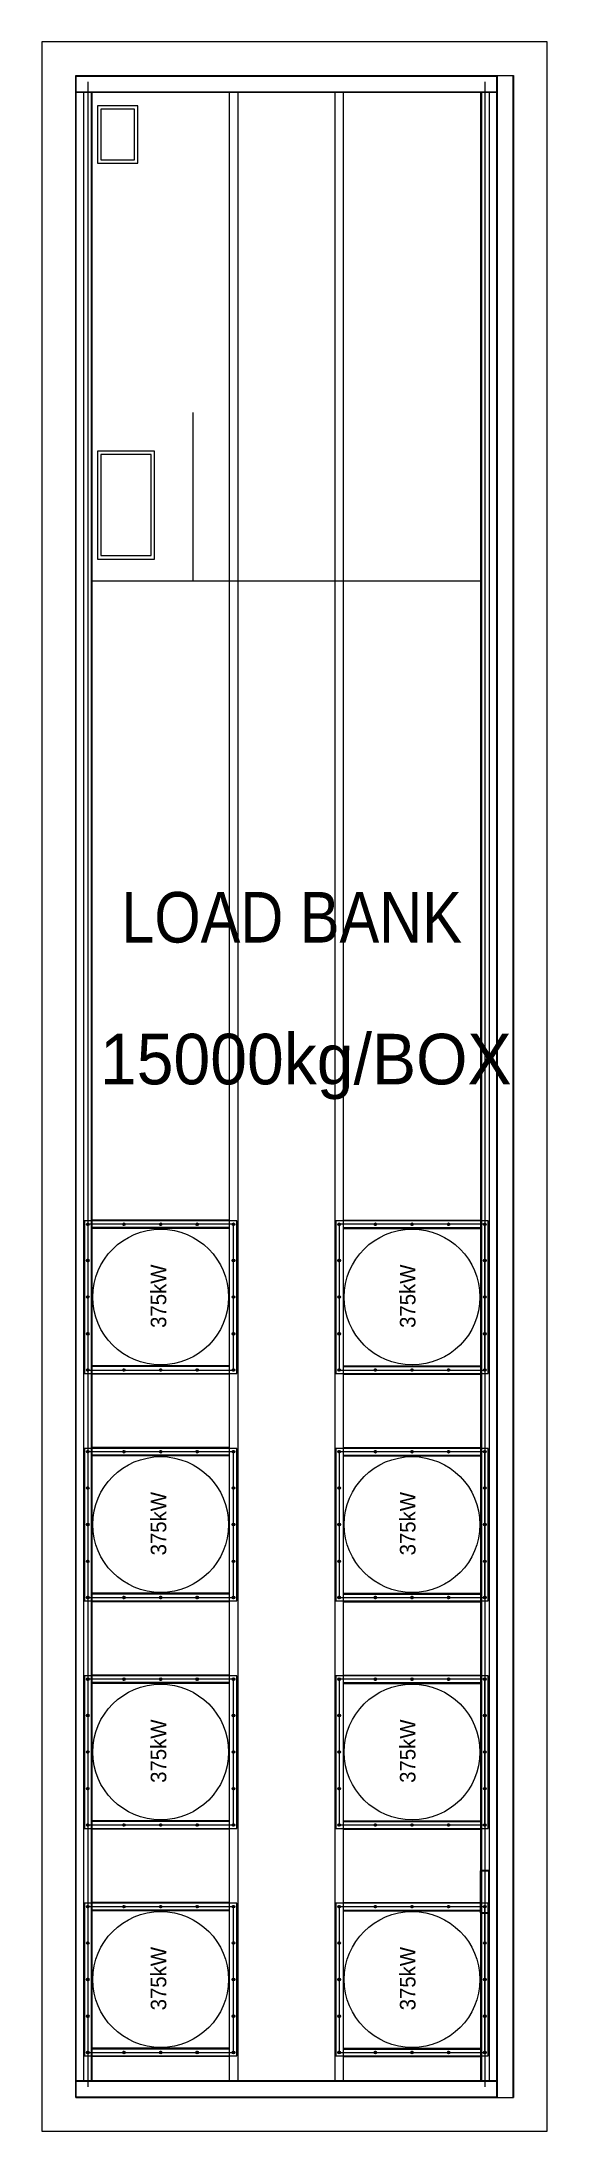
# Model space of a CAD drawing. Header units: millimetres. Extents: x 0 to 504600, y -356400 to 891000.
# Drawn here: x 396140 to 399140, y -109391 to -96991 of the extents above; entities that cross this region are included whole.
import ezdxf
from ezdxf.enums import TextEntityAlignment as Align

# ---------------------------------------------------------------- set-up
doc = ezdxf.new("R2010")
doc.units = ezdxf.units.MM
doc.header["$LTSCALE"] = 150
doc.linetypes.add('PHANTOM', pattern=[2.5, 1.25, -0.25, 0.25, -0.25, 0.25, -0.25])
doc.layers.add('-----31 Base Plan Equipment', color=5, linetype='Continuous', lineweight=0)
doc.styles.add('ELEC', font='')
doc.styles.get('ELEC').set_extended_font_data('Dotum')

msp = doc.modelspace()

# ---------------------------------------------------------------- texts
at = {"layer": '-----31 Base Plan Equipment', "style": 'ELEC', "width": 0.9}
msp.add_text('LOAD BANK', height=300, dxfattribs=at).set_placement((397623, -102187, 0), align=Align.MIDDLE)
at = {"layer": '-----31 Base Plan Equipment', "style": 'ELEC'}
msp.add_text('15000kg/BOX', height=300, dxfattribs=at).set_placement((397707, -103066), align=Align.MIDDLE)
for p in [(396833, -104436), (398312, -104436), (396833, -105786), (398312, -105786), (396833, -107136), (398312, -107136), (396833, -108486), (398312, -108486)]:
    msp.add_text('375kW', height=92.4, rotation=90, dxfattribs=at).set_placement(p, align=Align.MIDDLE_CENTER)

# ---------------------------------------------------------------- linework, layer by layer
at = {"layer": '-----31 Base Plan Equipment'}
for p, q in [((396340, -97191), (396340, -109191)), ((396340, -97191), (396340, -98191)), ((396343, -97191), (398840, -97191)), ((396343, -97191), (396343, -109191)), ((396343, -97191), (398840, -97191)), ((396343, -97195), (398840, -97195)), ((396343, -97195), (398840, -97195)), ((398840, -97191), (398840, -109191)), ((398840, -97191), (398940, -97191)), ((398840, -97191), (398940, -97191)), ((398843, -97191), (398843, -109191)), ((398937, -97191), (398937, -109191)), ((398940, -97191), (398940, -109191)), ((396343, -97288), (398840, -97288)), ((396343, -97288), (398840, -97288)), ((396343, -97291), (398840, -97291)), ((396343, -97291), (398840, -97291)), ((396388, -97291), (396388, -109091)), ((396413, -97230), (396413, -109129)), ((396433, -97291), (396433, -109091)), ((396438, -97291), (396438, -109091)), ((397253, -97291), (397253, -109091)), ((397303, -97291), (397303, -109091)), ((397880, -97291), (397880, -109091)), ((397930, -97291), (397930, -109091)), ((398745, -97291), (398745, -109091)), ((398750, -97291), (398750, -109091)), ((398770, -97230), (398770, -109129)), ((398795, -97291), (398795, -109091)), ((396404, -104009), (396422, -104009)), ((396413, -104018), (396413, -104000)), ((397253, -103984), (396438, -103984)), ((397253, -104029), (396438, -104029)), ((397253, -104034), (396438, -104034)), ((396619, -104009), (396637, -104009)), ((396628, -104018), (396628, -104000)), ((396837, -104009), (396855, -104009)), ((396846, -104018), (396846, -104000)), ((397054, -104009), (397072, -104009)), ((397063, -104018), (397063, -104000)), ((397269, -104009), (397287, -104009)), ((397278, -104018), (397278, -104000)), ((397896, -104009), (397914, -104009)), ((397905, -104018), (397905, -104000)), ((397930, -103984), (398745, -103984)), ((397930, -104029), (398745, -104029)), ((397930, -104034), (398745, -104034)), ((398111, -104009), (398129, -104009)), ((398120, -104018), (398120, -104000)), ((398329, -104009), (398347, -104009)), ((398338, -104018), (398338, -104000)), ((398546, -104009), (398564, -104009)), ((398555, -104018), (398555, -104000)), ((398761, -104009), (398779, -104009)), ((398770, -104018), (398770, -104000)), ((396404, -104224), (396422, -104224)), ((396413, -104233), (396413, -104215)), ((397269, -104224), (397287, -104224)), ((397278, -104233), (397278, -104215)), ((397896, -104224), (397914, -104224)), ((397905, -104233), (397905, -104215)), ((398761, -104224), (398779, -104224)), ((398770, -104233), (398770, -104215)), ((396404, -104441), (396422, -104441)), ((396413, -104450), (396413, -104432)), ((397269, -104441), (397287, -104441)), ((397278, -104450), (397278, -104432)), ((397896, -104441), (397914, -104441)), ((397905, -104450), (397905, -104432)), ((398761, -104441), (398779, -104441)), ((398770, -104450), (398770, -104432)), ((396413, -104668), (396413, -104650)), ((397278, -104668), (397278, -104650)), ((397905, -104668), (397905, -104650)), ((398770, -104668), (398770, -104650)), ((396404, -104659), (396422, -104659)), ((397269, -104659), (397287, -104659)), ((397896, -104659), (397914, -104659)), ((398761, -104659), (398779, -104659)), ((396404, -104874), (396422, -104874)), ((396413, -104883), (396413, -104865)), ((397253, -104849), (396438, -104849)), ((397253, -104854), (396438, -104854)), ((397253, -104899), (396438, -104899)), ((396619, -104874), (396637, -104874)), ((396628, -104883), (396628, -104865)), ((396837, -104874), (396855, -104874)), ((396846, -104883), (396846, -104865)), ((397054, -104874), (397072, -104874)), ((397063, -104883), (397063, -104865)), ((397269, -104874), (397287, -104874)), ((397278, -104883), (397278, -104865)), ((397896, -104874), (397914, -104874)), ((397905, -104883), (397905, -104865)), ((397930, -104849), (398745, -104849)), ((397930, -104854), (398745, -104854)), ((397930, -104899), (398745, -104899)), ((398111, -104874), (398129, -104874)), ((398120, -104883), (398120, -104865)), ((398329, -104874), (398347, -104874)), ((398338, -104883), (398338, -104865)), ((398546, -104874), (398564, -104874)), ((398555, -104883), (398555, -104865)), ((398761, -104874), (398779, -104874)), ((398770, -104883), (398770, -104865)), ((396404, -105359), (396422, -105359)), ((396413, -105368), (396413, -105350)), ((397253, -105334), (396438, -105334)), ((397253, -105379), (396438, -105379)), ((397253, -105384), (396438, -105384)), ((396619, -105359), (396637, -105359)), ((396628, -105368), (396628, -105350)), ((396837, -105359), (396855, -105359)), ((396846, -105368), (396846, -105350)), ((397054, -105359), (397072, -105359)), ((397063, -105368), (397063, -105350)), ((397269, -105359), (397287, -105359)), ((397278, -105368), (397278, -105350)), ((397896, -105359), (397914, -105359)), ((397905, -105368), (397905, -105350)), ((397930, -105334), (398745, -105334)), ((397930, -105379), (398745, -105379)), ((397930, -105384), (398745, -105384)), ((398111, -105359), (398129, -105359)), ((398120, -105368), (398120, -105350)), ((398329, -105359), (398347, -105359)), ((398338, -105368), (398338, -105350)), ((398546, -105359), (398564, -105359)), ((398555, -105368), (398555, -105350)), ((398761, -105359), (398779, -105359)), ((398770, -105368), (398770, -105350)), ((396404, -105574), (396422, -105574)), ((396413, -105583), (396413, -105565)), ((397269, -105574), (397287, -105574)), ((397278, -105583), (397278, -105565)), ((397896, -105574), (397914, -105574)), ((397905, -105583), (397905, -105565)), ((398761, -105574), (398779, -105574)), ((398770, -105583), (398770, -105565)), ((396404, -105791), (396422, -105791)), ((396413, -105800), (396413, -105782)), ((397269, -105791), (397287, -105791)), ((397278, -105800), (397278, -105782)), ((397896, -105791), (397914, -105791)), ((397905, -105800), (397905, -105782)), ((398761, -105791), (398779, -105791)), ((398770, -105800), (398770, -105782)), ((396404, -106009), (396422, -106009)), ((396413, -106018), (396413, -106000)), ((397269, -106009), (397287, -106009)), ((397278, -106018), (397278, -106000)), ((397896, -106009), (397914, -106009)), ((397905, -106018), (397905, -106000)), ((398761, -106009), (398779, -106009)), ((398770, -106018), (398770, -106000)), ((396404, -106224), (396422, -106224)), ((396413, -106233), (396413, -106215)), ((397253, -106199), (396438, -106199)), ((397253, -106204), (396438, -106204)), ((397253, -106249), (396438, -106249)), ((396619, -106224), (396637, -106224)), ((396628, -106233), (396628, -106215)), ((396837, -106224), (396855, -106224)), ((396846, -106233), (396846, -106215)), ((397054, -106224), (397072, -106224)), ((397063, -106233), (397063, -106215)), ((397269, -106224), (397287, -106224)), ((397278, -106233), (397278, -106215)), ((397896, -106224), (397914, -106224)), ((397905, -106233), (397905, -106215)), ((397930, -106199), (398745, -106199)), ((397930, -106204), (398745, -106204)), ((397930, -106249), (398745, -106249)), ((398111, -106224), (398129, -106224)), ((398120, -106233), (398120, -106215)), ((398329, -106224), (398347, -106224)), ((398338, -106233), (398338, -106215)), ((398546, -106224), (398564, -106224)), ((398555, -106233), (398555, -106215)), ((398761, -106224), (398779, -106224)), ((398770, -106233), (398770, -106215)), ((396404, -106709), (396422, -106709)), ((396413, -106718), (396413, -106700)), ((397253, -106684), (396438, -106684)), ((397253, -106729), (396438, -106729)), ((397253, -106734), (396438, -106734)), ((396619, -106709), (396637, -106709)), ((396628, -106718), (396628, -106700)), ((396837, -106709), (396855, -106709)), ((396846, -106718), (396846, -106700)), ((397054, -106709), (397072, -106709)), ((397063, -106718), (397063, -106700)), ((397269, -106709), (397287, -106709)), ((397278, -106718), (397278, -106700)), ((397896, -106709), (397914, -106709)), ((397905, -106718), (397905, -106700)), ((397930, -106684), (398745, -106684)), ((397930, -106729), (398745, -106729)), ((397930, -106734), (398745, -106734)), ((398111, -106709), (398129, -106709)), ((398120, -106718), (398120, -106700)), ((398329, -106709), (398347, -106709)), ((398338, -106718), (398338, -106700)), ((398546, -106709), (398564, -106709)), ((398555, -106718), (398555, -106700)), ((398761, -106709), (398779, -106709)), ((398770, -106718), (398770, -106700)), ((396404, -106924), (396422, -106924)), ((396413, -106933), (396413, -106915)), ((397269, -106924), (397287, -106924)), ((397278, -106933), (397278, -106915)), ((397896, -106924), (397914, -106924)), ((397905, -106933), (397905, -106915)), ((398761, -106924), (398779, -106924)), ((398770, -106933), (398770, -106915)), ((396413, -107150), (396413, -107132)), ((397278, -107150), (397278, -107132)), ((397905, -107150), (397905, -107132)), ((398770, -107150), (398770, -107132)), ((396404, -107141), (396422, -107141)), ((397269, -107141), (397287, -107141)), ((397896, -107141), (397914, -107141)), ((398761, -107141), (398779, -107141)), ((396404, -107359), (396422, -107359)), ((396413, -107368), (396413, -107350)), ((397269, -107359), (397287, -107359)), ((397278, -107368), (397278, -107350)), ((397896, -107359), (397914, -107359)), ((397905, -107368), (397905, -107350)), ((398761, -107359), (398779, -107359)), ((398770, -107368), (398770, -107350)), ((396404, -107574), (396422, -107574)), ((396413, -107583), (396413, -107565)), ((397253, -107549), (396438, -107549)), ((397253, -107554), (396438, -107554)), ((397253, -107599), (396438, -107599)), ((396619, -107574), (396637, -107574)), ((396628, -107583), (396628, -107565)), ((396837, -107574), (396855, -107574)), ((396846, -107583), (396846, -107565)), ((397054, -107574), (397072, -107574)), ((397063, -107583), (397063, -107565)), ((397269, -107574), (397287, -107574)), ((397278, -107583), (397278, -107565)), ((397896, -107574), (397914, -107574)), ((397905, -107583), (397905, -107565)), ((397930, -107549), (398745, -107549)), ((397930, -107554), (398745, -107554)), ((397930, -107599), (398745, -107599)), ((398111, -107574), (398129, -107574)), ((398120, -107583), (398120, -107565)), ((398329, -107574), (398347, -107574)), ((398338, -107583), (398338, -107565)), ((398546, -107574), (398564, -107574)), ((398555, -107583), (398555, -107565)), ((398761, -107574), (398779, -107574)), ((398770, -107583), (398770, -107565)), ((398745, -108096), (398745, -107846)), ((398745, -107846), (398795, -107846)), ((398749, -108100), (398749, -107842)), ((398749, -107842), (398791, -107842)), ((398791, -107842), (398791, -108100)), ((398795, -107846), (398795, -108096)), ((396404, -108059), (396422, -108059)), ((396413, -108068), (396413, -108050)), ((397253, -108034), (396438, -108034)), ((397253, -108079), (396438, -108079)), ((397253, -108084), (396438, -108084)), ((396619, -108059), (396637, -108059)), ((396628, -108068), (396628, -108050)), ((396837, -108059), (396855, -108059)), ((396846, -108068), (396846, -108050)), ((397054, -108059), (397072, -108059)), ((397063, -108068), (397063, -108050)), ((397269, -108059), (397287, -108059)), ((397278, -108068), (397278, -108050)), ((397896, -108059), (397914, -108059)), ((397905, -108068), (397905, -108050)), ((397930, -108034), (398745, -108034)), ((397930, -108079), (398745, -108079)), ((397930, -108084), (398745, -108084)), ((398111, -108059), (398129, -108059)), ((398120, -108068), (398120, -108050)), ((398329, -108059), (398347, -108059)), ((398338, -108068), (398338, -108050)), ((398546, -108059), (398564, -108059)), ((398555, -108068), (398555, -108050)), ((398795, -108096), (398745, -108096)), ((398791, -108100), (398749, -108100)), ((398761, -108059), (398779, -108059)), ((398770, -108068), (398770, -108050)), ((396404, -108274), (396422, -108274)), ((396413, -108283), (396413, -108265)), ((397269, -108274), (397287, -108274)), ((397278, -108283), (397278, -108265)), ((397896, -108274), (397914, -108274)), ((397905, -108283), (397905, -108265)), ((398761, -108274), (398779, -108274)), ((398770, -108283), (398770, -108265)), ((396404, -108491), (396422, -108491)), ((396413, -108500), (396413, -108482)), ((397269, -108491), (397287, -108491)), ((397278, -108500), (397278, -108482)), ((397896, -108491), (397914, -108491)), ((397905, -108500), (397905, -108482)), ((398761, -108491), (398779, -108491)), ((398770, -108500), (398770, -108482)), ((396404, -108709), (396422, -108709)), ((396413, -108718), (396413, -108700)), ((397269, -108709), (397287, -108709)), ((397278, -108718), (397278, -108700)), ((397896, -108709), (397914, -108709)), ((397905, -108718), (397905, -108700)), ((398761, -108709), (398779, -108709)), ((398770, -108718), (398770, -108700)), ((396404, -108924), (396422, -108924)), ((396413, -108933), (396413, -108915)), ((397253, -108899), (396438, -108899)), ((397253, -108904), (396438, -108904)), ((397253, -108949), (396438, -108949)), ((396619, -108924), (396637, -108924)), ((396628, -108933), (396628, -108915)), ((396837, -108924), (396855, -108924)), ((396846, -108933), (396846, -108915)), ((397054, -108924), (397072, -108924)), ((397063, -108933), (397063, -108915)), ((397269, -108924), (397287, -108924)), ((397278, -108933), (397278, -108915)), ((397896, -108924), (397914, -108924)), ((397905, -108933), (397905, -108915)), ((397930, -108899), (398745, -108899)), ((397930, -108904), (398745, -108904)), ((397930, -108949), (398745, -108949)), ((398111, -108924), (398129, -108924)), ((398120, -108933), (398120, -108915)), ((398329, -108924), (398347, -108924)), ((398338, -108933), (398338, -108915)), ((398546, -108924), (398564, -108924)), ((398555, -108933), (398555, -108915)), ((398761, -108924), (398779, -108924)), ((398770, -108933), (398770, -108915)), ((396343, -109091), (398840, -109091)), ((396343, -109095), (398840, -109095)), ((396343, -109188), (398840, -109188)), ((396343, -109191), (398840, -109191)), ((398840, -109191), (398940, -109191))]:
    msp.add_line(p, q, dxfattribs=at)
at = {"layer": '-----31 Base Plan Equipment', "ltscale": 10}
for p, q in [((397038, -100191), (397038, -99191)), ((396438, -100191), (397038, -100191)), ((397038, -100191), (398745, -100191))]:
    msp.add_line(p, q, dxfattribs=at)
at = {"layer": '-----31 Base Plan Equipment', "elevation": 0}
for points in [[(396140, -96991), (396140, -109391), (399140, -109391), (399140, -96991)], [(396470, -97371), (396470, -97711), (396710, -97711), (396710, -97371)], [(396490, -97391), (396490, -97691), (396690, -97691), (396690, -97391)], [(396470, -99421), (396470, -100061), (396810, -100061), (396810, -99421)], [(396490, -99441), (396490, -100041), (396790, -100041), (396790, -99441)]]:
    msp.add_lwpolyline(points, close=True, dxfattribs=at)
at = {"layer": '-----31 Base Plan Equipment', "linetype": 'PHANTOM', "ltscale": 5, "elevation": 0}
for points in [[(396393, -104894), (397298, -104894), (397298, -103989), (396393, -103989), (396393, -104894)], [(397885, -104894), (398790, -104894), (398790, -103989), (397885, -103989), (397885, -104894)], [(396393, -106244), (397298, -106244), (397298, -105339), (396393, -105339), (396393, -106244)], [(397885, -106244), (398790, -106244), (398790, -105339), (397885, -105339), (397885, -106244)], [(396393, -107594), (397298, -107594), (397298, -106689), (396393, -106689), (396393, -107594)], [(397885, -107594), (398790, -107594), (398790, -106689), (397885, -106689), (397885, -107594)], [(396393, -108944), (397298, -108944), (397298, -108039), (396393, -108039), (396393, -108944)], [(397885, -108944), (398790, -108944), (398790, -108039), (397885, -108039), (397885, -108944)]]:
    msp.add_lwpolyline(points, dxfattribs=at)
for points in [[(396413, -104874), (397278, -104874), (397278, -104009), (396413, -104009)], [(397905, -104874), (398770, -104874), (398770, -104009), (397905, -104009)], [(396413, -106224), (397278, -106224), (397278, -105359), (396413, -105359)], [(397905, -106224), (398770, -106224), (398770, -105359), (397905, -105359)], [(396413, -107574), (397278, -107574), (397278, -106709), (396413, -106709)], [(397905, -107574), (398770, -107574), (398770, -106709), (397905, -106709)], [(396413, -108924), (397278, -108924), (397278, -108059), (396413, -108059)], [(397905, -108924), (398770, -108924), (398770, -108059), (397905, -108059)]]:
    msp.add_lwpolyline(points, close=True, dxfattribs=at)
at = {"layer": '-----31 Base Plan Equipment'}
for centre, radius in [((396413, -104009), 7.5), ((396628, -104009), 7.5), ((396846, -104009), 7.5), ((397063, -104009), 7.5), ((397278, -104009), 7.5), ((397905, -104009), 7.5), ((398120, -104009), 7.5), ((398338, -104009), 7.5), ((398555, -104009), 7.5), ((398770, -104009), 7.5), ((396846, -104441), 403), ((398338, -104441), 403), ((398338, -104441), 403), ((396413, -104224), 7.5), ((397278, -104224), 7.5), ((397905, -104224), 7.5), ((398770, -104224), 7.5), ((396413, -104441), 7.5), ((397278, -104441), 7.5), ((397905, -104441), 7.5), ((398770, -104441), 7.5), ((396413, -104659), 7.5), ((397278, -104659), 7.5), ((397905, -104659), 7.5), ((398770, -104659), 7.5), ((396413, -104874), 7.5), ((396628, -104874), 7.5), ((396846, -104874), 7.5), ((397063, -104874), 7.5), ((397278, -104874), 7.5), ((397905, -104874), 7.5), ((398120, -104874), 7.5), ((398338, -104874), 7.5), ((398555, -104874), 7.5), ((398770, -104874), 7.5), ((396413, -105359), 7.5), ((396846, -105791), 403), ((396628, -105359), 7.5), ((396846, -105359), 7.5), ((397063, -105359), 7.5), ((397278, -105359), 7.5), ((397905, -105359), 7.5), ((398338, -105791), 403), ((398338, -105791), 403), ((398120, -105359), 7.5), ((398338, -105359), 7.5), ((398555, -105359), 7.5), ((398770, -105359), 7.5), ((396413, -105574), 7.5), ((397278, -105574), 7.5), ((397905, -105574), 7.5), ((398770, -105574), 7.5), ((396413, -105791), 7.5), ((397278, -105791), 7.5), ((397905, -105791), 7.5), ((398770, -105791), 7.5), ((396413, -106009), 7.5), ((397278, -106009), 7.5), ((397905, -106009), 7.5), ((398770, -106009), 7.5), ((396413, -106224), 7.5), ((396628, -106224), 7.5), ((396846, -106224), 7.5), ((397063, -106224), 7.5), ((397278, -106224), 7.5), ((397905, -106224), 7.5), ((398120, -106224), 7.5), ((398338, -106224), 7.5), ((398555, -106224), 7.5), ((398770, -106224), 7.5), ((396413, -106709), 7.5), ((396846, -107141), 403), ((396628, -106709), 7.5), ((396846, -106709), 7.5), ((397063, -106709), 7.5), ((397278, -106709), 7.5), ((397905, -106709), 7.5), ((398338, -107141), 403), ((398338, -107141), 403), ((398120, -106709), 7.5), ((398338, -106709), 7.5), ((398555, -106709), 7.5), ((398770, -106709), 7.5), ((396413, -106924), 7.5), ((397278, -106924), 7.5), ((397905, -106924), 7.5), ((398770, -106924), 7.5), ((396413, -107141), 7.5), ((397278, -107141), 7.5), ((397905, -107141), 7.5), ((398770, -107141), 7.5), ((396413, -107359), 7.5), ((397278, -107359), 7.5), ((397905, -107359), 7.5), ((398770, -107359), 7.5), ((396413, -107574), 7.5), ((396628, -107574), 7.5), ((396846, -107574), 7.5), ((397063, -107574), 7.5), ((397278, -107574), 7.5), ((397905, -107574), 7.5), ((398120, -107574), 7.5), ((398338, -107574), 7.5), ((398555, -107574), 7.5), ((398770, -107574), 7.5), ((396413, -108059), 7.5), ((396846, -108491), 403), ((396628, -108059), 7.5), ((396846, -108059), 7.5), ((397063, -108059), 7.5), ((397278, -108059), 7.5), ((397905, -108059), 7.5), ((398338, -108491), 403), ((398338, -108491), 403), ((398120, -108059), 7.5), ((398338, -108059), 7.5), ((398555, -108059), 7.5), ((398770, -108059), 7.5), ((396413, -108274), 7.5), ((397278, -108274), 7.5), ((397905, -108274), 7.5), ((398770, -108274), 7.5), ((396413, -108491), 7.5), ((397278, -108491), 7.5), ((397905, -108491), 7.5), ((398770, -108491), 7.5), ((396413, -108709), 7.5), ((397278, -108709), 7.5), ((397905, -108709), 7.5), ((398770, -108709), 7.5), ((396413, -108924), 7.5), ((396628, -108924), 7.5), ((396846, -108924), 7.5), ((397063, -108924), 7.5), ((397278, -108924), 7.5), ((397905, -108924), 7.5), ((398120, -108924), 7.5), ((398338, -108924), 7.5), ((398555, -108924), 7.5), ((398770, -108924), 7.5)]:
    msp.add_circle(centre, radius, dxfattribs=at)

msp.set_redraw_order([(e.dxf.handle, doc.entitydb.next_handle()) for e in msp.query("TEXT MTEXT ATTDEF DIMENSION ARC_DIMENSION")])  # texts and dimensions are drawn at this point

doc.saveas('drawing.dxf')
